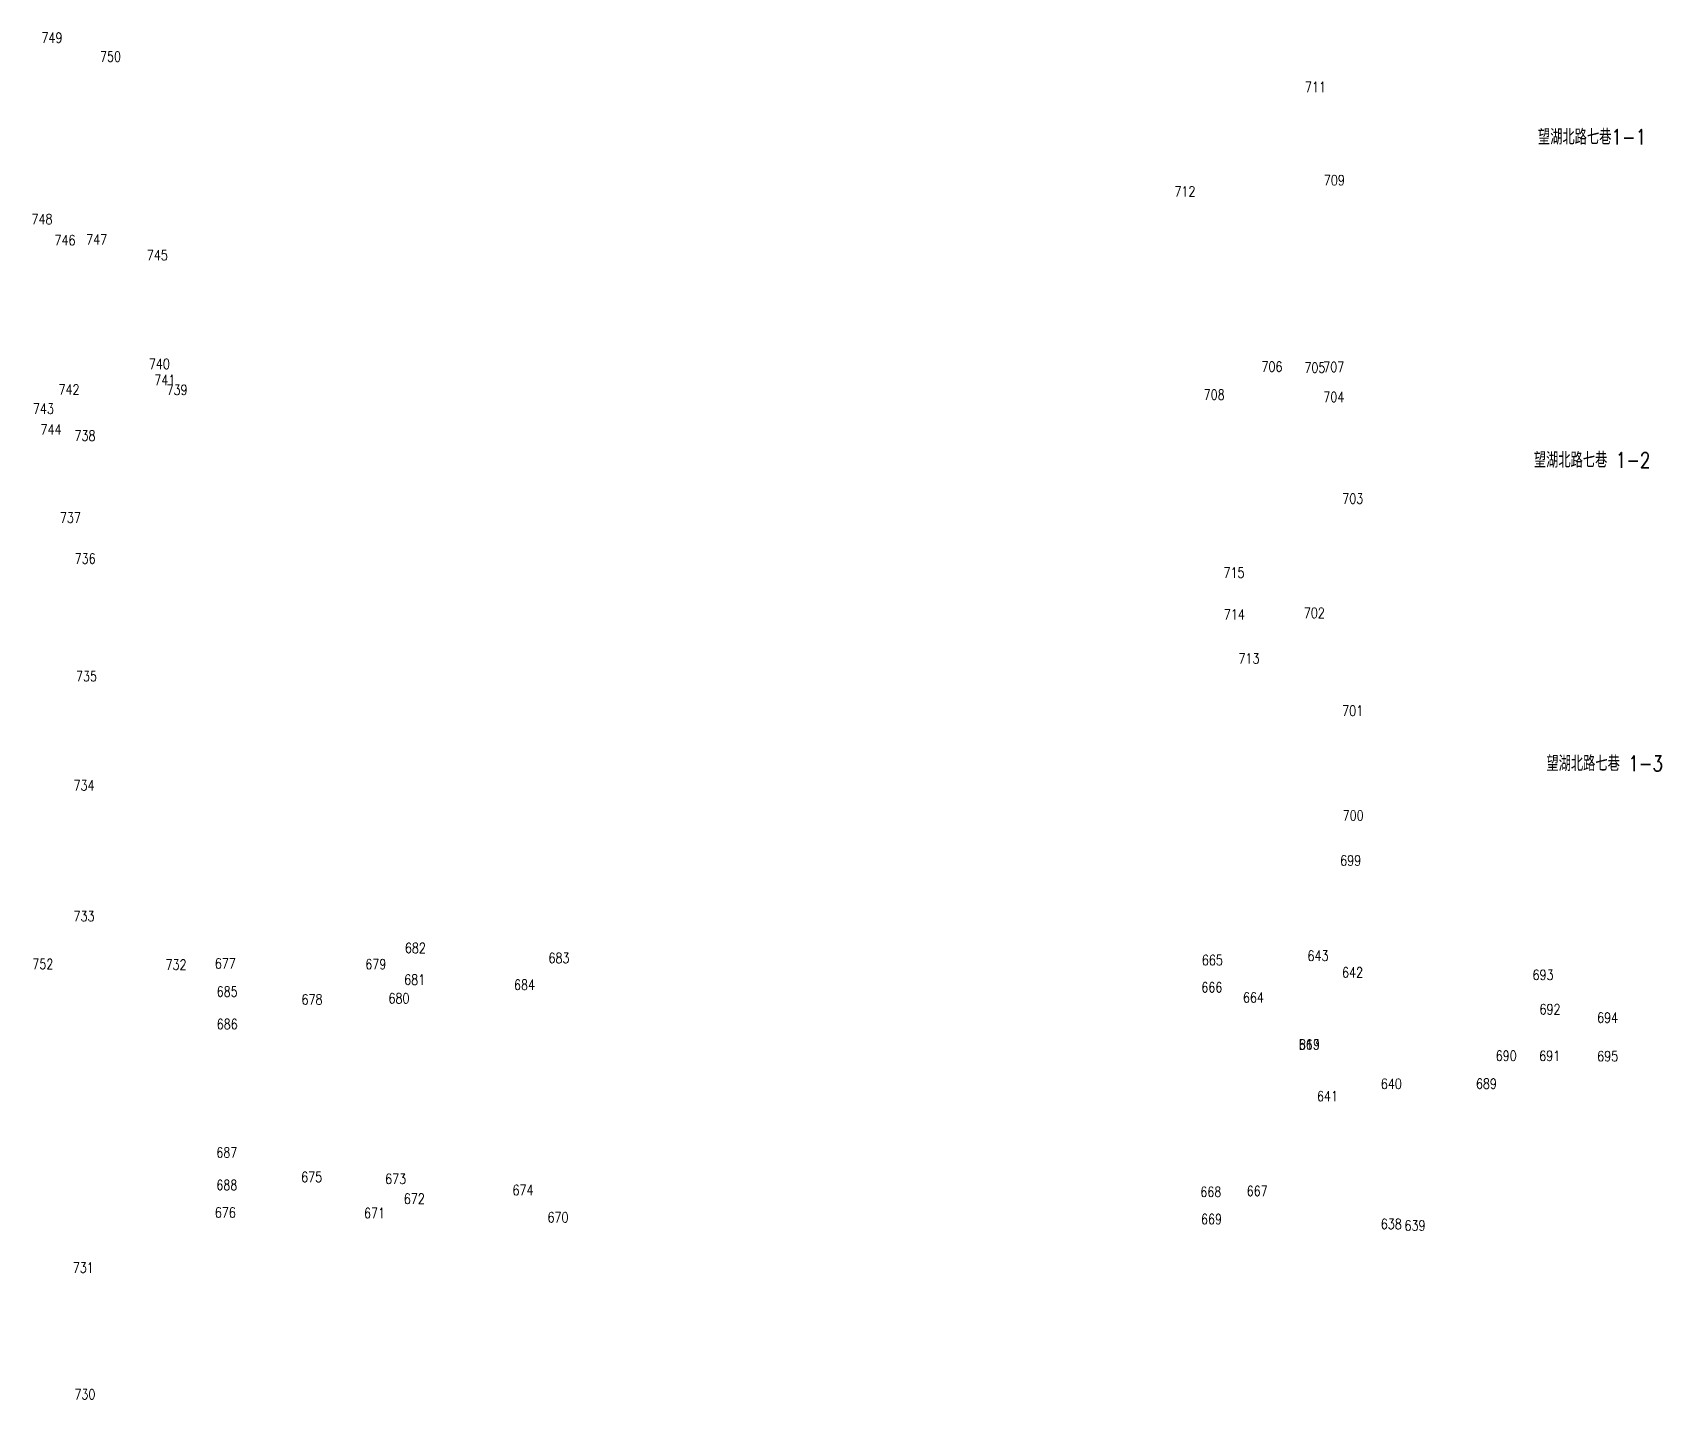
# Model space of a CAD drawing. Extents: x -992 to 2561, y -723 to 1492.
# Drawn here: x -362.3 to -202.8, y -162.6 to -28.7 of the extents above; entities that cross this region are included whole.
import ezdxf
from ezdxf.enums import TextEntityAlignment as Align

# ---------------------------------------------------------------- set-up
doc = ezdxf.new("R2010")
doc.units = 0
doc.header["$LTSCALE"] = 0.5
doc.layers.add('JMD', color=6, linetype='CONTINUOUS')
doc.layers.add('ZDH', color=1, linetype='CONTINUOUS')
doc.styles.add('HZ', font='rs.shx', dxfattribs={"width": 0.8, "bigfont": 'hztxt.shx'})

msp = doc.modelspace()

# ---------------------------------------------------------------- texts
at = {"layer": 'JMD', "linetype": 'Continuous', "style": 'HZ', "width": 0.8}
for s, p in [('望湖北路七巷1-1', (-209.61, -38.9, -0.21)), ('望湖北路七巷 1-2', (-209.6, -70.54, -0.21)), ('望湖北路七巷 1-3', (-208.37, -100.26, -0.21))]:
    msp.add_text(s, height=1.5, dxfattribs=at).set_placement(p, align=Align.MIDDLE)
at = {"layer": 'ZDH', "linetype": 'Continuous', "style": 'HZ', "width": 0.8}
for s, p in [('749', (-361.48, -29.75, 0.07)), ('750', (-355.74, -31.6, 0.19)), ('711', (-237.73, -34.57, 0.77)), ('709', (-235.88, -43.71, 1.36)), ('712', (-250.51, -44.81, -0.13)), ('748', (-362.45, -47.52, -0.01)), ('746', (-360.2, -49.58, 0.11)), ('747', (-357.1, -49.51, 0.06)), ('745', (-351.16, -51.05, 1.72)), ('740', (-350.95, -61.7, 0.51)), ('706', (-241.99, -61.97, -0.21)), ('705', (-237.78, -62.07, -0.15)), ('707', (-235.93, -62, -0.04)), ('742', (-359.8, -64.21, -0.03)), ('741', (-350.42, -63.28, 0.62)), ('739', (-349.22, -64.24, 0.4)), ('708', (-247.65, -64.71, -0.25)), ('743', (-362.31, -66.09, 0.5)), ('704', (-235.92, -64.94, 0.17)), ('744', (-361.57, -68.13, 0.25)), ('738', (-358.24, -68.73, 0.01)), ('703', (-234.07, -74.9, 0.13)), ('737', (-359.67, -76.76, -0.02)), ('736', (-358.22, -80.77, 0.12)), ('715', (-245.7, -82.15, -0.25)), ('714', (-245.67, -86.24, -0.35)), ('702', (-237.84, -86.09, -0.33)), ('713', (-244.24, -90.55, -0.4)), ('735', (-358.09, -92.29, 0.38)), ('701', (-234.08, -95.67, 0.12)), ('734', (-358.33, -102.98, 0.17)), ('700', (-234.03, -105.93, -0.01)), ('699', (-234.28, -110.34, -1.43)), ('733', (-358.34, -115.79, 0.03)), ('682', (-325.88, -118.91, -0.3)), ('752', (-362.37, -120.48, -0.21)), ('732', (-349.32, -120.54, 0.47)), ('677', (-344.5, -120.43, 0.35)), ('679', (-329.75, -120.49, 0.24)), ('683', (-311.82, -119.89, 0.04)), ('665', (-247.82, -120.09, 0.17)), ('643', (-237.48, -119.67, 0.08)), ('681', (-325.95, -122.01, -0.3)), ('642', (-234.09, -121.3, 0.12)), ('693', (-215.43, -121.54, 0.01)), ('685', (-344.32, -123.18, 0.36)), ('680', (-327.49, -123.84, -0.25)), ('684', (-315.19, -122.51, -0.25)), ('666', (-247.87, -122.76, -0.33)), ('664', (-243.8, -123.76, -0.34)), ('678', (-336, -123.95, -0.26)), ('692', (-214.75, -124.91, 0.03)), ('686', (-344.31, -126.36, 0.47)), ('694', (-209.11, -125.73, 0.02)), ('663', (-238.34, -128.36, -1.52)), ('B19', (-238.34, -128.36, -0.21)), ('690', (-219.04, -129.46, 0.02)), ('691', (-214.78, -129.47, 0.06)), ('695', (-209.1, -129.5, 0.04)), ('640', (-230.29, -132.21, 0.32)), ('689', (-220.98, -132.2, 0.2)), ('641', (-236.55, -133.42, 0.12)), ('687', (-344.35, -138.94, 0.33)), ('675', (-336.04, -141.34, -0.29)), ('688', (-344.35, -142.12, 0.36)), ('673', (-327.82, -141.52, -0.26)), ('674', (-315.34, -142.62, -0.22)), ('668', (-247.97, -142.79, -0.38)), ('667', (-243.43, -142.71, -0.37)), ('672', (-325.99, -143.47, -0.27)), ('676', (-344.5, -144.82, 0.57)), ('671', (-329.89, -144.87, 0.12)), ('670', (-311.91, -145.29, 0.02)), ('669', (-247.91, -145.46, 0.1)), ('638', (-230.3, -145.94, 0.31)), ('639', (-227.98, -146.09, 0.34)), ('731', (-358.41, -150.22, 0.21)), ('730', (-358.25, -162.62, 0.18))]:
    msp.add_text(s, height=1, dxfattribs=at).set_placement(p)

doc.saveas('drawing.dxf')
